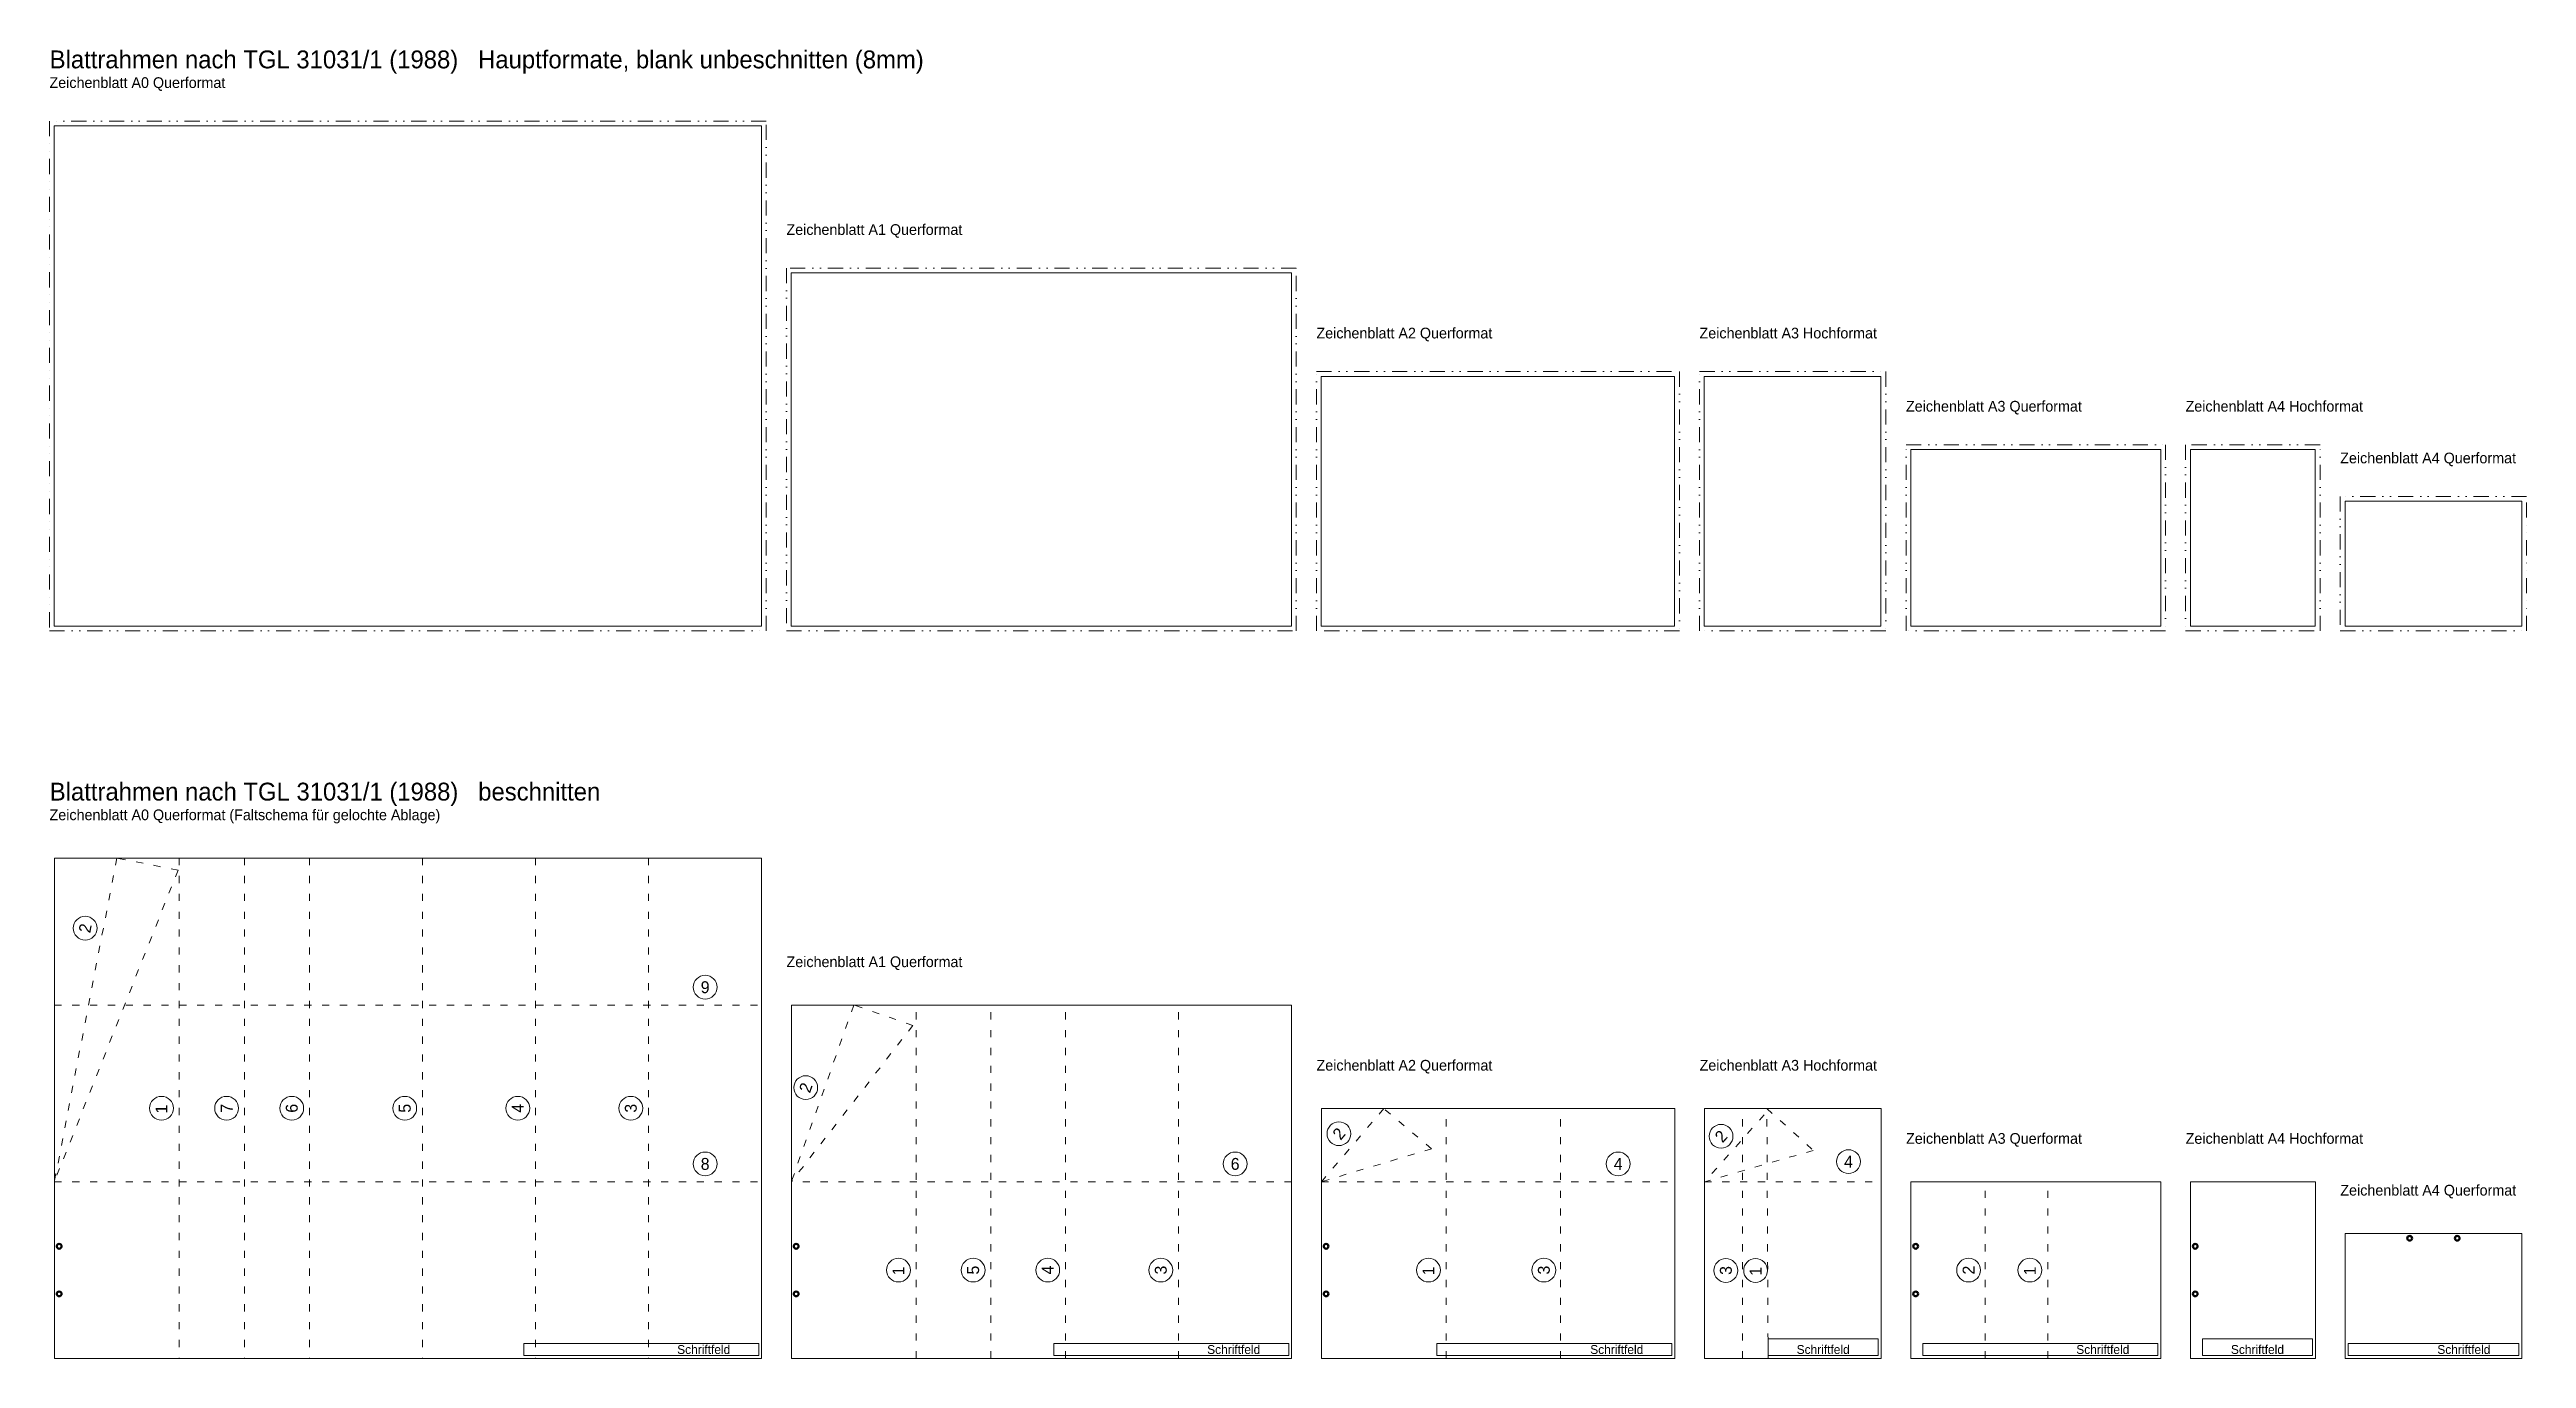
# Model space of a CAD drawing. Header units: millimetres. Extents: x -2 to 4162, y -72 to 4282.
# Drawn here: x -2 to 4162, y 2082 to 4282 of the extents above; entities that cross this region are included whole.
import ezdxf
from ezdxf.enums import TextEntityAlignment as Align

# ---------------------------------------------------------------- set-up
doc = ezdxf.new("R2010")
doc.units = ezdxf.units.MM
doc.linetypes.add('ACAD_ISO03W100', pattern=[30, 12, -18])
doc.linetypes.add('DIVIDEX2', pattern=[63.5, 25.4, -12.65, 0.1, -12.6, 0.1, -12.65])
for name, color, linetype, lineweight, true_color in [('Blattformate', 2, 'Continuous', 5, 0xffff00), ('Faltung', 7, 'ACAD_ISO03W100', 0, 0x000000), ('Hilfe', 6, 'Continuous', 5, 0xff00ff), ('Legende', 7, 'Continuous', 5, 0x000000), ('Lochung', 94, 'Continuous', 50, 0x008000), ('Nr', 1, 'Continuous', 5, 0xff0000), ('Platzhalter PK', 1, 'Continuous', 5, 0xff0000), ('unbeschnitten', 7, 'DIVIDEX2', 0, 0x000000)]:
    doc.layers.add(name, color=color, linetype=linetype, lineweight=lineweight, true_color=true_color)
doc.styles.add('textstyle10', font='')
doc.styles.add('textstyle11', font='')
doc.styles.add('textstyle18', font='')
doc.styles.add('textstyle19', font='')
doc.styles.add('textstyle20', font='')
doc.styles.add('textstyle21', font='')
doc.styles.add('textstyle22', font='')
doc.styles.add('textstyle23', font='')
doc.styles.add('textstyle24', font='')
doc.styles.add('textstyle25', font='')
doc.styles.add('textstyle26', font='')
doc.styles.add('textstyle27', font='')
doc.styles.add('textstyle28', font='')
doc.styles.add('textstyle29', font='')
doc.styles.add('textstyle30', font='')
doc.styles.add('textstyle31', font='')
doc.styles.add('textstyle32', font='')
doc.styles.add('textstyle33', font='')
doc.styles.add('textstyle34', font='')
doc.styles.add('textstyle35', font='')
doc.styles.add('textstyle36', font='')
doc.styles.add('textstyle37', font='')
doc.styles.add('textstyle38', font='')
doc.styles.add('textstyle39', font='')
doc.styles.add('textstyle40', font='')
doc.styles.add('textstyle41', font='')
doc.styles.add('textstyle42', font='')
doc.styles.add('textstyle5', font='')
doc.styles.add('textstyle515', font='')
doc.styles.add('textstyle516', font='')
doc.styles.add('textstyle517', font='')
doc.styles.add('textstyle518', font='')
doc.styles.add('textstyle519', font='')
doc.styles.add('textstyle520', font='')
doc.styles.add('textstyle522', font='')
doc.styles.add('textstyle523', font='')
doc.styles.add('textstyle524', font='')
doc.styles.add('textstyle525', font='')
doc.styles.add('textstyle531', font='')
doc.styles.add('textstyle532', font='')
doc.styles.add('textstyle533', font='')
doc.styles.add('textstyle534', font='')
doc.styles.add('textstyle535', font='')
doc.styles.add('textstyle536', font='')
doc.styles.add('textstyle6', font='')
doc.styles.add('textstyle7', font='')
doc.styles.add('textstyle8', font='')
doc.styles.add('textstyle9', font='')
doc.styles.get('textstyle10').set_extended_font_data('TGL 31034-1')
doc.styles.get('textstyle11').set_extended_font_data('TGL 31034-1')
doc.styles.get('textstyle18').set_extended_font_data('TGL 31034-1')
doc.styles.get('textstyle19').set_extended_font_data('TGL 31034-1')
doc.styles.get('textstyle20').set_extended_font_data('TGL 31034-1')
doc.styles.get('textstyle21').set_extended_font_data('TGL 31034-1')
doc.styles.get('textstyle22').set_extended_font_data('TGL 31034-1')
doc.styles.get('textstyle23').set_extended_font_data('TGL 31034-1')
doc.styles.get('textstyle24').set_extended_font_data('TGL 31034-1')
doc.styles.get('textstyle25').set_extended_font_data('TGL 31034-1')
doc.styles.get('textstyle26').set_extended_font_data('TGL 31034-1')
doc.styles.get('textstyle27').set_extended_font_data('TGL 31034-1')
doc.styles.get('textstyle28').set_extended_font_data('TGL 31034-1')
doc.styles.get('textstyle29').set_extended_font_data('TGL 31034-1')
doc.styles.get('textstyle30').set_extended_font_data('TGL 31034-1')
doc.styles.get('textstyle31').set_extended_font_data('TGL 31034-1')
doc.styles.get('textstyle32').set_extended_font_data('TGL 31034-1')
doc.styles.get('textstyle33').set_extended_font_data('TGL 31034-1')
doc.styles.get('textstyle34').set_extended_font_data('TGL 31034-1')
doc.styles.get('textstyle35').set_extended_font_data('TGL 31034-1')
doc.styles.get('textstyle36').set_extended_font_data('TGL 31034-1')
doc.styles.get('textstyle37').set_extended_font_data('TGL 31034-1')
doc.styles.get('textstyle38').set_extended_font_data('TGL 31034-1')
doc.styles.get('textstyle39').set_extended_font_data('TGL 31034-1')
doc.styles.get('textstyle40').set_extended_font_data('TGL 31034-1')
doc.styles.get('textstyle41').set_extended_font_data('TGL 31034-1')
doc.styles.get('textstyle42').set_extended_font_data('TGL 31034-1')
doc.styles.get('textstyle5').set_extended_font_data('TGL 31034-1')
doc.styles.get('textstyle515').set_extended_font_data('TGL 31034-1')
doc.styles.get('textstyle516').set_extended_font_data('TGL 31034-1')
doc.styles.get('textstyle517').set_extended_font_data('TGL 31034-1')
doc.styles.get('textstyle518').set_extended_font_data('TGL 31034-1')
doc.styles.get('textstyle519').set_extended_font_data('TGL 31034-1')
doc.styles.get('textstyle520').set_extended_font_data('TGL 31034-1')
doc.styles.get('textstyle522').set_extended_font_data('TGL 31034-1')
doc.styles.get('textstyle523').set_extended_font_data('TGL 31034-1')
doc.styles.get('textstyle524').set_extended_font_data('TGL 31034-1')
doc.styles.get('textstyle525').set_extended_font_data('TGL 31034-1')
doc.styles.get('textstyle531').set_extended_font_data('TGL 31034-1')
doc.styles.get('textstyle532').set_extended_font_data('TGL 31034-1')
doc.styles.get('textstyle533').set_extended_font_data('TGL 31034-1')
doc.styles.get('textstyle534').set_extended_font_data('TGL 31034-1')
doc.styles.get('textstyle535').set_extended_font_data('TGL 31034-1')
doc.styles.get('textstyle536').set_extended_font_data('TGL 31034-1')
doc.styles.get('textstyle6').set_extended_font_data('TGL 31034-1')
doc.styles.get('textstyle7').set_extended_font_data('TGL 31034-1')
doc.styles.get('textstyle8').set_extended_font_data('TGL 31034-1')
doc.styles.get('textstyle9').set_extended_font_data('TGL 31034-1')

msp = doc.modelspace()

# ---------------------------------------------------------------- texts
at = {"layer": 'Hilfe'}
for style, p in [('textstyle7', (1098.1, 2097)), ('textstyle6', (1989.1, 2097)), ('textstyle5', (2633.1, 2097)), ('textstyle11', (2980.1, 2097)), ('textstyle10', (3450.2, 2097)), ('textstyle9', (3710.2, 2097)), ('textstyle8', (4057.2, 2097))]:
    msp.add_text('Schriftfeld', height=15, dxfattribs=dict(at, style=style)).set_placement(p, align=Align.MIDDLE_CENTER)
at = {"layer": 'Legende'}
for s, height, style, p in [('Blattrahmen nach TGL 31031/1 (1988)   Hauptformate, blank unbeschnitten (8mm)', 30, 'textstyle523', (-1.5, 4280.6)), ('Zeichenblatt A0 Querformat', 18, 'textstyle520', (-1.8, 4235.6)), ('Zeichenblatt A1 Querformat', 18, 'textstyle519', (1237.2, 3988.6)), ('Zeichenblatt A2 Querformat', 18, 'textstyle518', (2128.2, 3814.6)), ('Zeichenblatt A3 Hochformat', 18, 'textstyle524', (2772.2, 3814.6)), ('Zeichenblatt A3 Querformat', 18, 'textstyle517', (3119.3, 3691.6)), ('Zeichenblatt A4 Hochformat', 18, 'textstyle516', (3589.3, 3691.6)), ('Zeichenblatt A4 Querformat', 18, 'textstyle515', (3849.3, 3604.6)), ('Blattrahmen nach TGL 31031/1 (1988)   beschnitten', 30, 'textstyle522', (-1.3, 3049.8)), ('Zeichenblatt A0 Querformat (Faltschema für gelochte Ablage)', 18, 'textstyle536', (-1.7, 3004.8)), ('Zeichenblatt A1 Querformat', 18, 'textstyle535', (1237.3, 2757.8)), ('Zeichenblatt A2 Querformat', 18, 'textstyle534', (2128.3, 2583.8)), ('Zeichenblatt A3 Hochformat', 18, 'textstyle525', (2772.3, 2583.8)), ('Zeichenblatt A3 Querformat', 18, 'textstyle533', (3119.5, 2460.8)), ('Zeichenblatt A4 Hochformat', 18, 'textstyle532', (3589.5, 2460.8)), ('Zeichenblatt A4 Querformat', 18, 'textstyle531', (3849.5, 2373.8))]:
    msp.add_text(s, height=height, dxfattribs=dict(at, style=style)).set_placement(p, align=Align.TOP_LEFT)
at = {"layer": 'Nr'}
for s, rotation, style, p in [('2', 79, 'textstyle34', (58.2, 2805.2)), ('2', 71, 'textstyle26', (1269.6, 2537.2)), ('1', 90, 'textstyle35', (186.5, 2501.1)), ('7', 90, 'textstyle32', (296, 2502.5)), ('6', 90, 'textstyle33', (405.5, 2502.5)), ('5', 90, 'textstyle30', (595.5, 2502.5)), ('4', 90, 'textstyle31', (785.5, 2502.5)), ('3', 90, 'textstyle28', (975.5, 2502.5)), ('2', 50, 'textstyle24', (2166, 2459.8)), ('2', 48, 'textstyle40', (2808.4, 2455.4)), ('1', 90, 'textstyle25', (1425.5, 2229.1)), ('5', 90, 'textstyle22', (1551, 2230.5)), ('4', 90, 'textstyle23', (1676.5, 2230.5)), ('3', 90, 'textstyle20', (1866.5, 2230.5)), ('1', 90, 'textstyle18', (2316.5, 2229.1)), ('3', 90, 'textstyle19', (2510.5, 2230.5)), ('3', 90, 'textstyle38', (2816.5, 2229.9)), ('1', 90, 'textstyle41', (2866.5, 2228.5)), ('2', 90, 'textstyle36', (3224.6, 2230.5)), ('1', 90, 'textstyle37', (3327.6, 2229.1))]:
    msp.add_text(s, height=20, rotation=rotation, dxfattribs=dict(at, style=style)).set_placement(p, align=Align.MIDDLE_CENTER)
for s, style, p in [('9', 'textstyle29', (1100.5, 2706)), ('8', 'textstyle27', (1100.5, 2409)), ('6', 'textstyle21', (1991.5, 2409)), ('4', 'textstyle42', (2635.5, 2409)), ('4', 'textstyle39', (3022.7, 2412.8))]:
    msp.add_text(s, height=20, dxfattribs=dict(at, style=style)).set_placement(p, align=Align.MIDDLE_CENTER)

# ---------------------------------------------------------------- linework, layer by layer
at = {"layer": 'Blattformate'}
for p, q in [((1195.3, 4153.8), (6.3, 4153.8)), ((6.3, 4153.8), (6.3, 3312.8)), ((1195.3, 3312.8), (1195.3, 4153.8)), ((2086.3, 3906.8), (1245.3, 3906.8)), ((1245.3, 3906.8), (1245.3, 3312.8)), ((2086.3, 3312.8), (2086.3, 3906.8)), ((2136.3, 3312.8), (2136.3, 3732.8)), ((2136.3, 3732.8), (2730.3, 3732.8)), ((2730.3, 3312.8), (2730.3, 3732.8)), ((2780.3, 3312.8), (2780.3, 3732.8)), ((2780.3, 3732.8), (3077.3, 3732.8)), ((3077.3, 3312.8), (3077.3, 3732.8)), ((3127.5, 3312.8), (3127.5, 3609.8)), ((3127.5, 3609.8), (3547.5, 3609.8)), ((3547.5, 3312.8), (3547.5, 3609.8)), ((3597.5, 3312.8), (3597.5, 3609.8)), ((3597.5, 3609.8), (3807.5, 3609.8)), ((3807.5, 3312.8), (3807.5, 3609.8)), ((4154.5, 3522.8), (3857.5, 3522.8)), ((3857.5, 3522.8), (3857.5, 3312.8)), ((4154.5, 3312.8), (4154.5, 3522.8)), ((6.3, 3312.8), (1195.3, 3312.8)), ((1245.3, 3312.8), (2086.3, 3312.8)), ((2136.3, 3312.8), (2730.3, 3312.8)), ((2780.3, 3312.8), (3077.3, 3312.8)), ((3127.5, 3312.8), (3547.5, 3312.8)), ((3597.5, 3312.8), (3807.5, 3312.8)), ((3857.5, 3312.8), (4154.5, 3312.8)), ((1195.5, 2923), (6.5, 2923)), ((6.5, 2923), (6.5, 2082)), ((1195.5, 2082), (1195.5, 2923)), ((2086.5, 2676), (1245.5, 2676)), ((1245.5, 2676), (1245.5, 2082)), ((2086.5, 2082), (2086.5, 2676)), ((2136.5, 2082), (2136.5, 2502)), ((2136.5, 2502), (2730.5, 2502)), ((2730.5, 2082), (2730.5, 2502)), ((2780.5, 2082), (2780.5, 2502)), ((2780.5, 2502), (3077.5, 2502)), ((3077.5, 2082), (3077.5, 2502)), ((3127.6, 2082), (3127.6, 2379)), ((3127.6, 2379), (3547.6, 2379)), ((3547.6, 2082), (3547.6, 2379)), ((3597.6, 2082), (3597.6, 2379)), ((3597.6, 2379), (3807.6, 2379)), ((3807.6, 2082), (3807.6, 2379)), ((4154.6, 2292), (3857.6, 2292)), ((3857.6, 2292), (3857.6, 2082)), ((4154.6, 2082), (4154.6, 2292)), ((6.5, 2082), (1195.5, 2082)), ((1245.5, 2082), (2086.5, 2082)), ((2136.5, 2082), (2730.5, 2082)), ((2780.5, 2082), (3077.5, 2082)), ((3127.6, 2082), (3547.6, 2082)), ((3597.6, 2082), (3807.6, 2082)), ((3857.6, 2082), (4154.6, 2082))]:
    msp.add_line(p, q, dxfattribs=at)
at = {"layer": 'Faltung'}
for p, q in [((111.5, 2923), (6.5, 2379)), ((214.5, 2902.9), (111.5, 2923)), ((216.5, 2923), (216.5, 2082)), ((326, 2923), (326, 2082)), ((435.5, 2923), (435.5, 2082)), ((625.5, 2923), (625.5, 2082)), ((815.5, 2923), (815.5, 2082)), ((1005.5, 2923), (1005.5, 2082)), ((214.5, 2902.9), (6.5, 2379)), ((6.5, 2676), (1195.5, 2676)), ((1350.5, 2676), (1245.5, 2379)), ((1449.7, 2641.8), (1350.5, 2676)), ((1455.5, 2082), (1455.5, 2676)), ((1581, 2082), (1581, 2676)), ((1706.5, 2082), (1706.5, 2676)), ((1896.5, 2082), (1896.5, 2676)), ((1449.7, 2641.8), (1245.5, 2379)), ((2241.5, 2502), (2136.5, 2379)), ((2321.9, 2434.5), (2241.5, 2502)), ((2346.5, 2082), (2346.5, 2502)), ((2538.5, 2082), (2538.5, 2502)), ((2844.5, 2082), (2844.5, 2502)), ((2887.5, 2082), (2885.5, 2502)), ((2885.5, 2502), (2963.5, 2431.7)), ((2880.9, 2491.7), (2780.5, 2379)), ((2321.9, 2434.5), (2136.5, 2379)), ((2963.5, 2431.7), (2780.5, 2379)), ((6.5, 2379), (1195.5, 2379)), ((2086.5, 2379), (1245.5, 2379)), ((2136.5, 2379), (2730.5, 2379)), ((2780.5, 2379), (3077.5, 2379)), ((3252.6, 2082), (3252.6, 2379)), ((3357.6, 2082), (3357.6, 2379))]:
    msp.add_line(p, q, dxfattribs=at)
at = {"layer": 'Lochung'}
for centre in [(14.5, 2270.5), (1253.5, 2270.5), (2144.5, 2270.5), (3135.6, 2270.5), (3605.6, 2270.5), (3966.1, 2284), (4046.1, 2284), (14.5, 2190.5), (1253.5, 2190.5), (2144.5, 2190.5), (3135.6, 2190.5), (3605.6, 2190.5)]:
    msp.add_circle(centre, 4, dxfattribs=at)
at = {"layer": 'Nr'}
for centre in [(58.2, 2805.2), (1100.5, 2706), (1269.6, 2537.2), (186.5, 2502.5), (296, 2502.5), (405.5, 2502.5), (595.5, 2502.5), (785.5, 2502.5), (975.5, 2502.5), (2166, 2459.8), (2808.4, 2455.4), (1100.5, 2409), (1991.5, 2409), (2635.5, 2409), (3022.7, 2412.8), (1425.5, 2230.5), (1551, 2230.5), (1676.5, 2230.5), (1866.5, 2230.5), (2316.5, 2230.5), (2510.5, 2230.5), (2816.5, 2229.9), (2866.5, 2229.9), (3224.6, 2230.5), (3327.6, 2230.5)]:
    msp.add_circle(centre, 20, dxfattribs=at)
at = {"layer": 'Platzhalter PK'}
for p, q in [((795.6, 2087), (795.6, 2107)), ((795.6, 2107), (1190.6, 2107)), ((1190.6, 2087), (795.6, 2087)), ((1190.6, 2107), (1190.6, 2087)), ((1686.6, 2087), (1686.6, 2107)), ((1686.6, 2107), (2081.6, 2107)), ((2081.6, 2087), (1686.6, 2087)), ((2081.6, 2107), (2081.6, 2087)), ((2330.6, 2087), (2330.6, 2107)), ((2330.6, 2107), (2725.6, 2107)), ((2725.6, 2087), (2330.6, 2087)), ((2725.6, 2107), (2725.6, 2087)), ((2887.6, 2087), (2887.6, 2115)), ((2887.6, 2115), (3072.6, 2115)), ((3072.6, 2087), (2887.6, 2087)), ((3072.6, 2115), (3072.6, 2087)), ((3147.6, 2087), (3147.6, 2107)), ((3147.6, 2107), (3542.6, 2107)), ((3542.6, 2087), (3147.6, 2087)), ((3542.6, 2107), (3542.6, 2087)), ((3617.6, 2115), (3617.6, 2087)), ((3802.6, 2115), (3617.6, 2115)), ((3617.6, 2087), (3802.6, 2087)), ((3802.6, 2087), (3802.6, 2115)), ((3862.6, 2107), (4149.6, 2107)), ((3862.6, 2087), (3862.6, 2107)), ((4149.6, 2087), (3862.6, 2087)), ((4149.6, 2107), (4149.6, 2087))]:
    msp.add_line(p, q, dxfattribs=at)
at = {"layer": 'unbeschnitten'}
for p, q in [((1203.3, 4161.8), (-1.7, 4161.8)), ((-1.7, 4161.8), (-1.7, 3304.8)), ((1203.3, 3304.8), (1203.3, 4161.8)), ((2094.3, 3914.8), (1237.3, 3914.8)), ((1237.3, 3914.8), (1237.3, 3304.8)), ((2094.3, 3304.8), (2094.3, 3914.8)), ((2128.3, 3740.8), (2738.3, 3740.8)), ((2128.3, 3304.8), (2128.3, 3740.8)), ((2738.3, 3740.8), (2738.3, 3304.8)), ((2772.3, 3740.8), (3085.3, 3740.8)), ((2772.3, 3304.8), (2772.3, 3740.8)), ((3085.3, 3740.8), (3085.3, 3304.8)), ((3119.5, 3617.8), (3555.5, 3617.8)), ((3119.5, 3304.8), (3119.5, 3617.8)), ((3555.5, 3617.8), (3555.5, 3304.8)), ((3815.5, 3617.8), (3589.5, 3617.8)), ((3589.5, 3617.8), (3589.5, 3304.8)), ((3815.5, 3304.8), (3815.5, 3617.8)), ((4162.5, 3530.8), (3849.5, 3530.8)), ((3849.5, 3530.8), (3849.5, 3304.8)), ((4162.5, 3304.8), (4162.5, 3530.8)), ((-1.7, 3304.8), (1203.3, 3304.8)), ((1237.3, 3304.8), (2094.3, 3304.8)), ((2738.3, 3304.8), (2128.3, 3304.8)), ((3085.3, 3304.8), (2772.3, 3304.8)), ((3555.5, 3304.8), (3119.5, 3304.8)), ((3589.5, 3304.8), (3815.5, 3304.8)), ((3849.5, 3304.8), (4162.5, 3304.8))]:
    msp.add_line(p, q, dxfattribs=at)

msp.set_redraw_order([(e.dxf.handle, doc.entitydb.next_handle()) for e in msp.query("TEXT MTEXT ATTDEF DIMENSION ARC_DIMENSION")])  # texts and dimensions are drawn at this point

doc.saveas('drawing.dxf')
